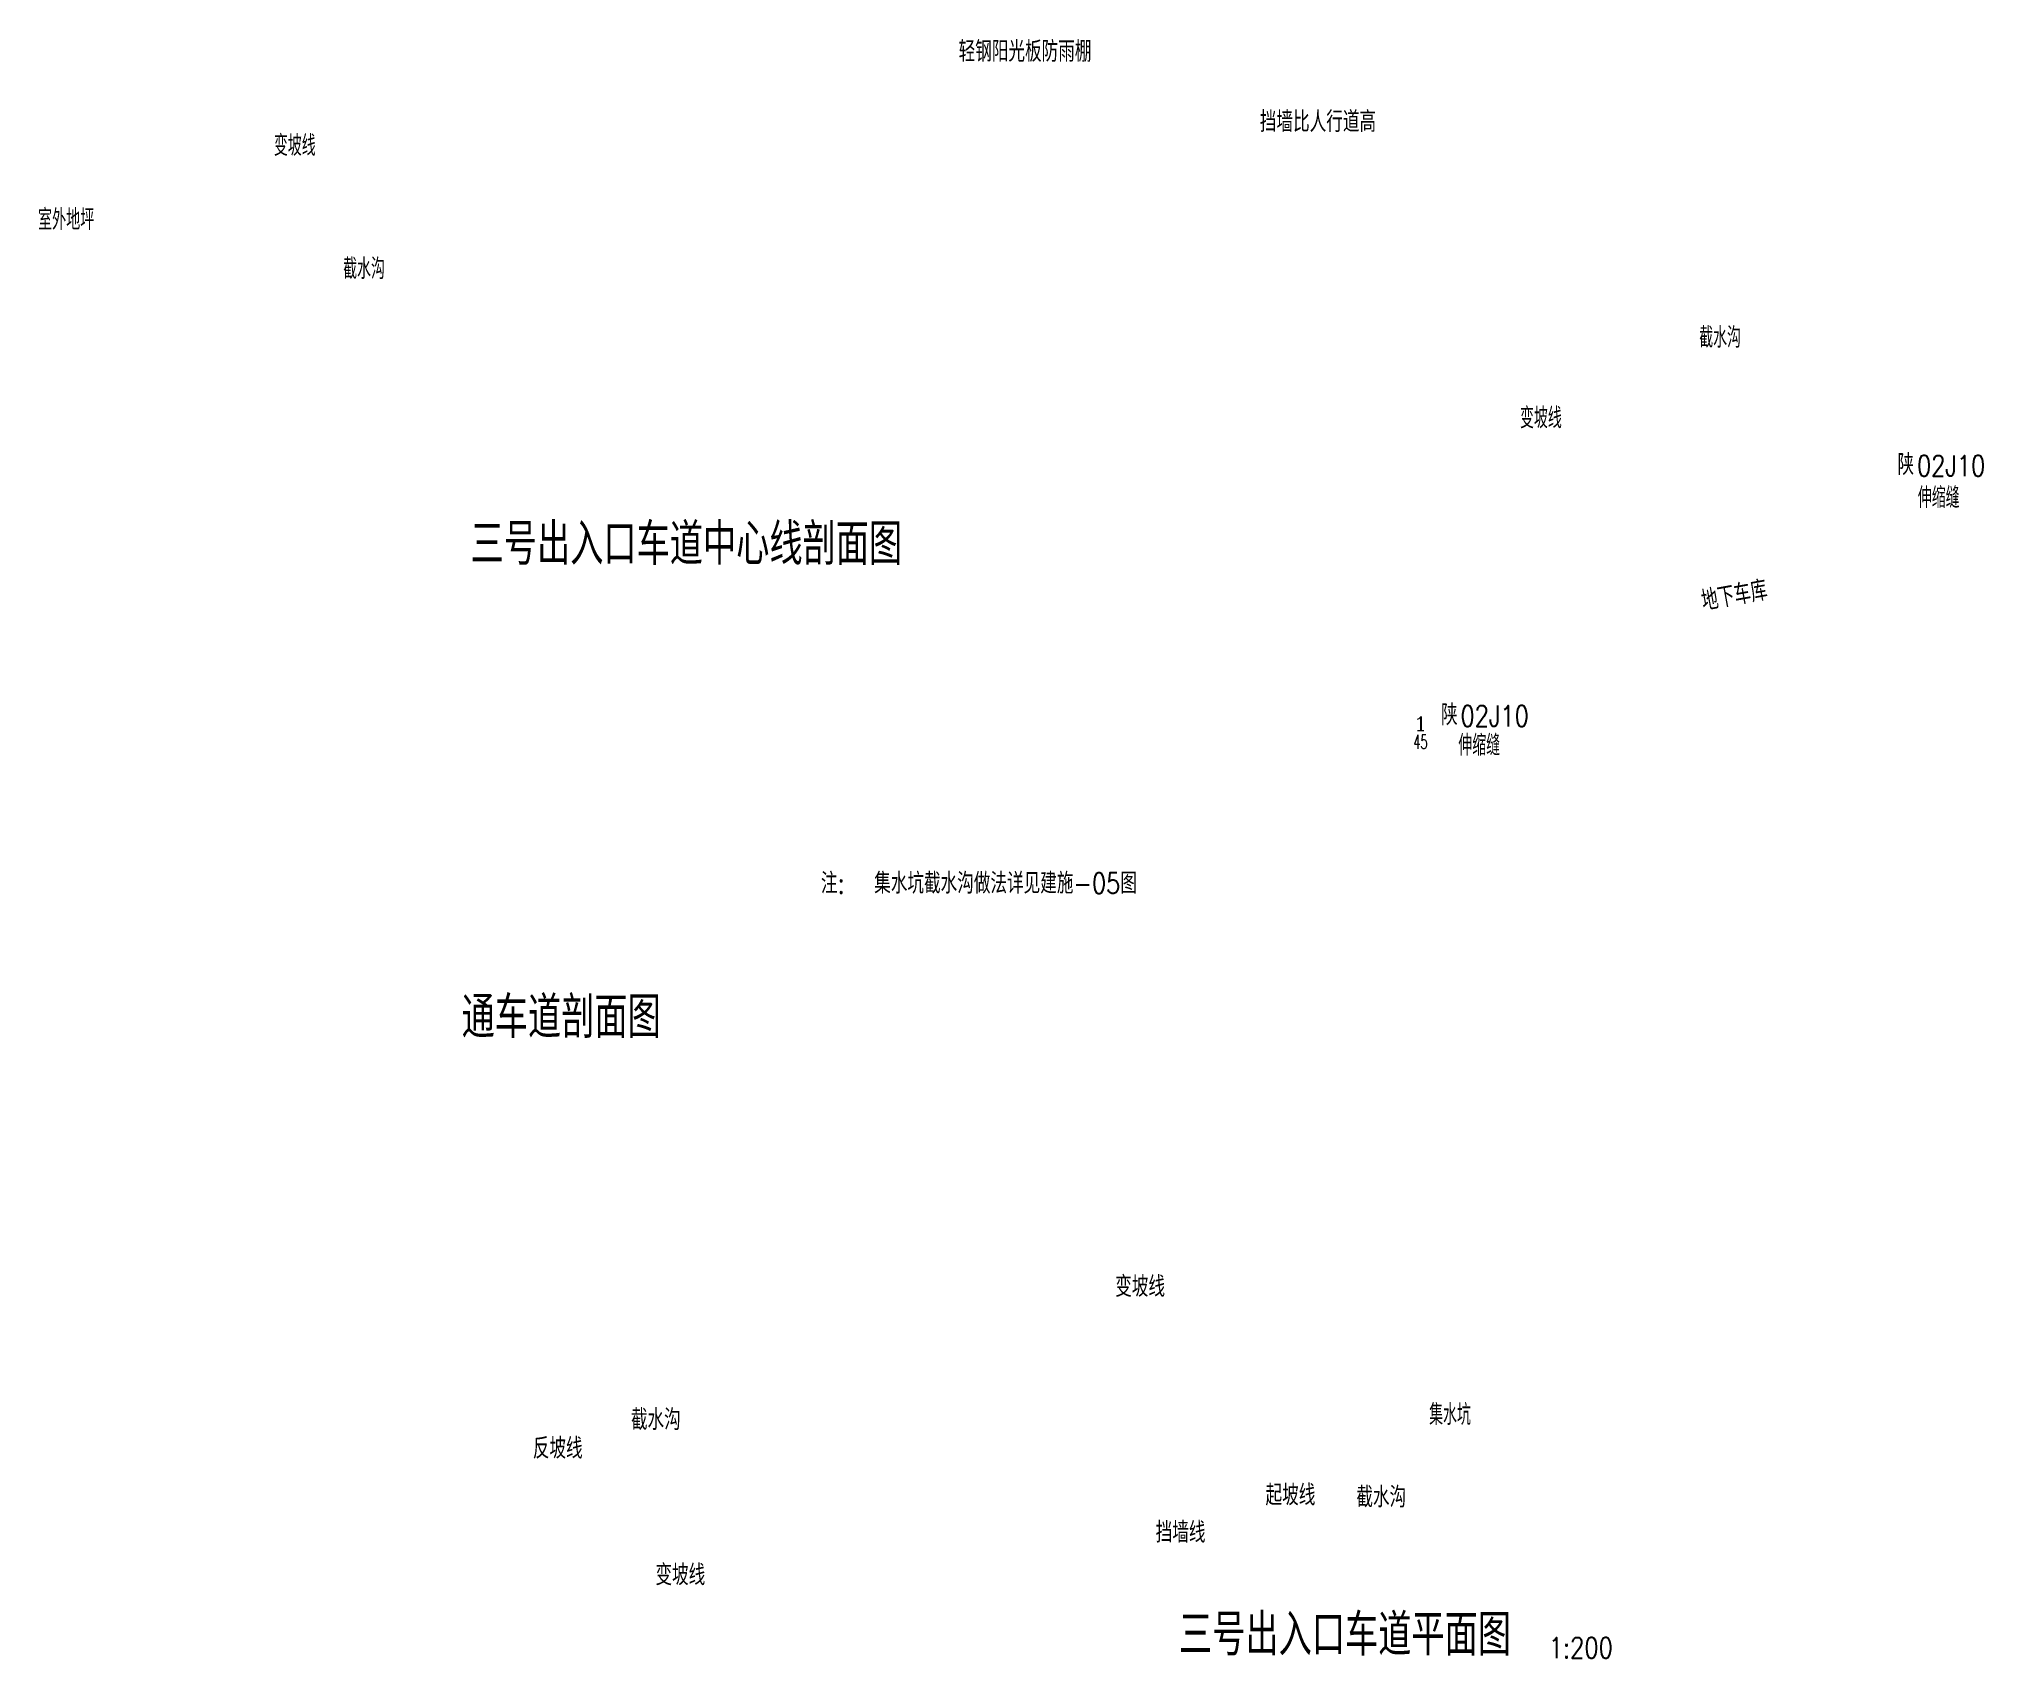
# Model space of a CAD drawing. Extents: x -542930 to 249594, y -301235 to 84515.
# Drawn here: x -542930 to -449232, y 6494 to 84515 of the extents above; entities that cross this region are included whole.
import ezdxf
from ezdxf.enums import TextEntityAlignment as Align

# ---------------------------------------------------------------- set-up
doc = ezdxf.new("R2010")
doc.units = 0
doc.header["$LTSCALE"] = 1000
doc.header["$MEASUREMENT"] = 0
doc.layers.get('0').update_dxf_attribs({"linetype": 'CONTINUOUS'})
doc.layers.add('PUB_TEXT', color=7, linetype='CONTINUOUS')
doc.layers.add('中文', color=2, linetype='CONTINUOUS')
doc.styles.add('_HZTXT', font='txt.shx', dxfattribs={"width": 0.8, "bigfont": 'hztxt.shx'})
doc.styles.add('COMP', font='complex', dxfattribs={"bigfont": 'hztxt'})

msp = doc.modelspace()

# ---------------------------------------------------------------- texts
at = {"style": 'COMP'}
for tag, text, width, p, p2 in [('1', '1', 2.333333, (-476688.56, 51184.39), (-476008.56, 51184.39)), ('45', '-', 0.6, (-476688.56, 50304.39), (-476008.56, 50304.39))]:
    msp.add_attdef(tag, text=text, height=680, dxfattribs=dict(at, width=width)).set_placement(p, p2, align=Align.FIT)
at = {"layer": 'PUB_TEXT', "style": '_HZTXT', "width": 0.8}
msp.add_text('轻钢阳光板防雨棚', height=1000, dxfattribs=at).set_placement((-498605.111, 83410.74))
at = {"layer": '中文', "style": '_HZTXT', "width": 0.8}
for s, height, p in [('挡墙比人行道高', 1000, (-484087.24, 80026.474)), ('陕', 1000, (-453359.416, 63502.705)), ('02J10', 1000, (-452420.143, 63448.654)), ('三号出入口车道中心线剖面图', 2000, (-522125.324, 59170.565)), ('陕', 1000, (-475356.837, 51444.553)), ('02J10', 1000, (-474417.563, 51390.501)), ('通车道剖面图', 2000, (-522557.919, 36369.961)), ('变坡线', 1000, (-491058.472, 23899.906)), ('截水沟', 1000, (-514396.197, 17484.356)), ('反坡线', 1000, (-519125.414, 16103.678)), ('起坡线', 1000, (-483812.656, 13850.809)), ('截水沟', 1000, (-479436.422, 13753.753)), ('挡墙线', 1000, (-489106.954, 12056.514)), ('变坡线', 1000, (-513217.511, 10004.813)), ('三号出入口车道平面图', 2000, (-487984.59, 6618.32)), ('1:200 ', 1000, (-470162.529, 6494.278))]:
    msp.add_text(s, height=height, dxfattribs=at).set_placement(p)
at = {"layer": '中文', "style": '_HZTXT'}
for s, width, p, p2 in [('变坡线', 0.692649, (-531602.845, 78881.606), (-529590.345, 78881.606)), ('室外地坪', 0.691742, (-542969.676, 75308.601), (-540257.176, 75308.601)), ('截水沟', 0.70024, (-528267.018, 72941.654), (-526254.518, 72941.654)), ('截水沟', 0.70024, (-462913.326, 69631.06), (-460900.826, 69631.06)), ('变坡线', 0.692649, (-471548.874, 65750.883), (-469536.374, 65750.883)), ('伸缩缝', 0.681567, (-452377.819, 61911.012), (-450365.319, 61911.012)), ('伸缩缝', 0.681567, (-474520.955, 49980.439), (-472508.455, 49980.439)), ('集水坑', 0.690777, (-475928.485, 17727.45), (-473915.985, 17727.45))]:
    msp.add_text(s, height=1000, dxfattribs=dict(at, width=width)).set_placement(p, p2, align=Align.FIT)
at = {"layer": '中文', "style": '_HZTXT', "width": 0.8}
msp.add_text('地下车库', height=1000, rotation=10.2983792, dxfattribs=at).set_placement((-462709.886, 56925.935))
msp.add_text('注:  集水坑截水沟做法详见建施-05图', height=1000, dxfattribs=at).set_placement((-497625.186, 43331.64), align=Align.CENTER)

doc.saveas('drawing.dxf')
